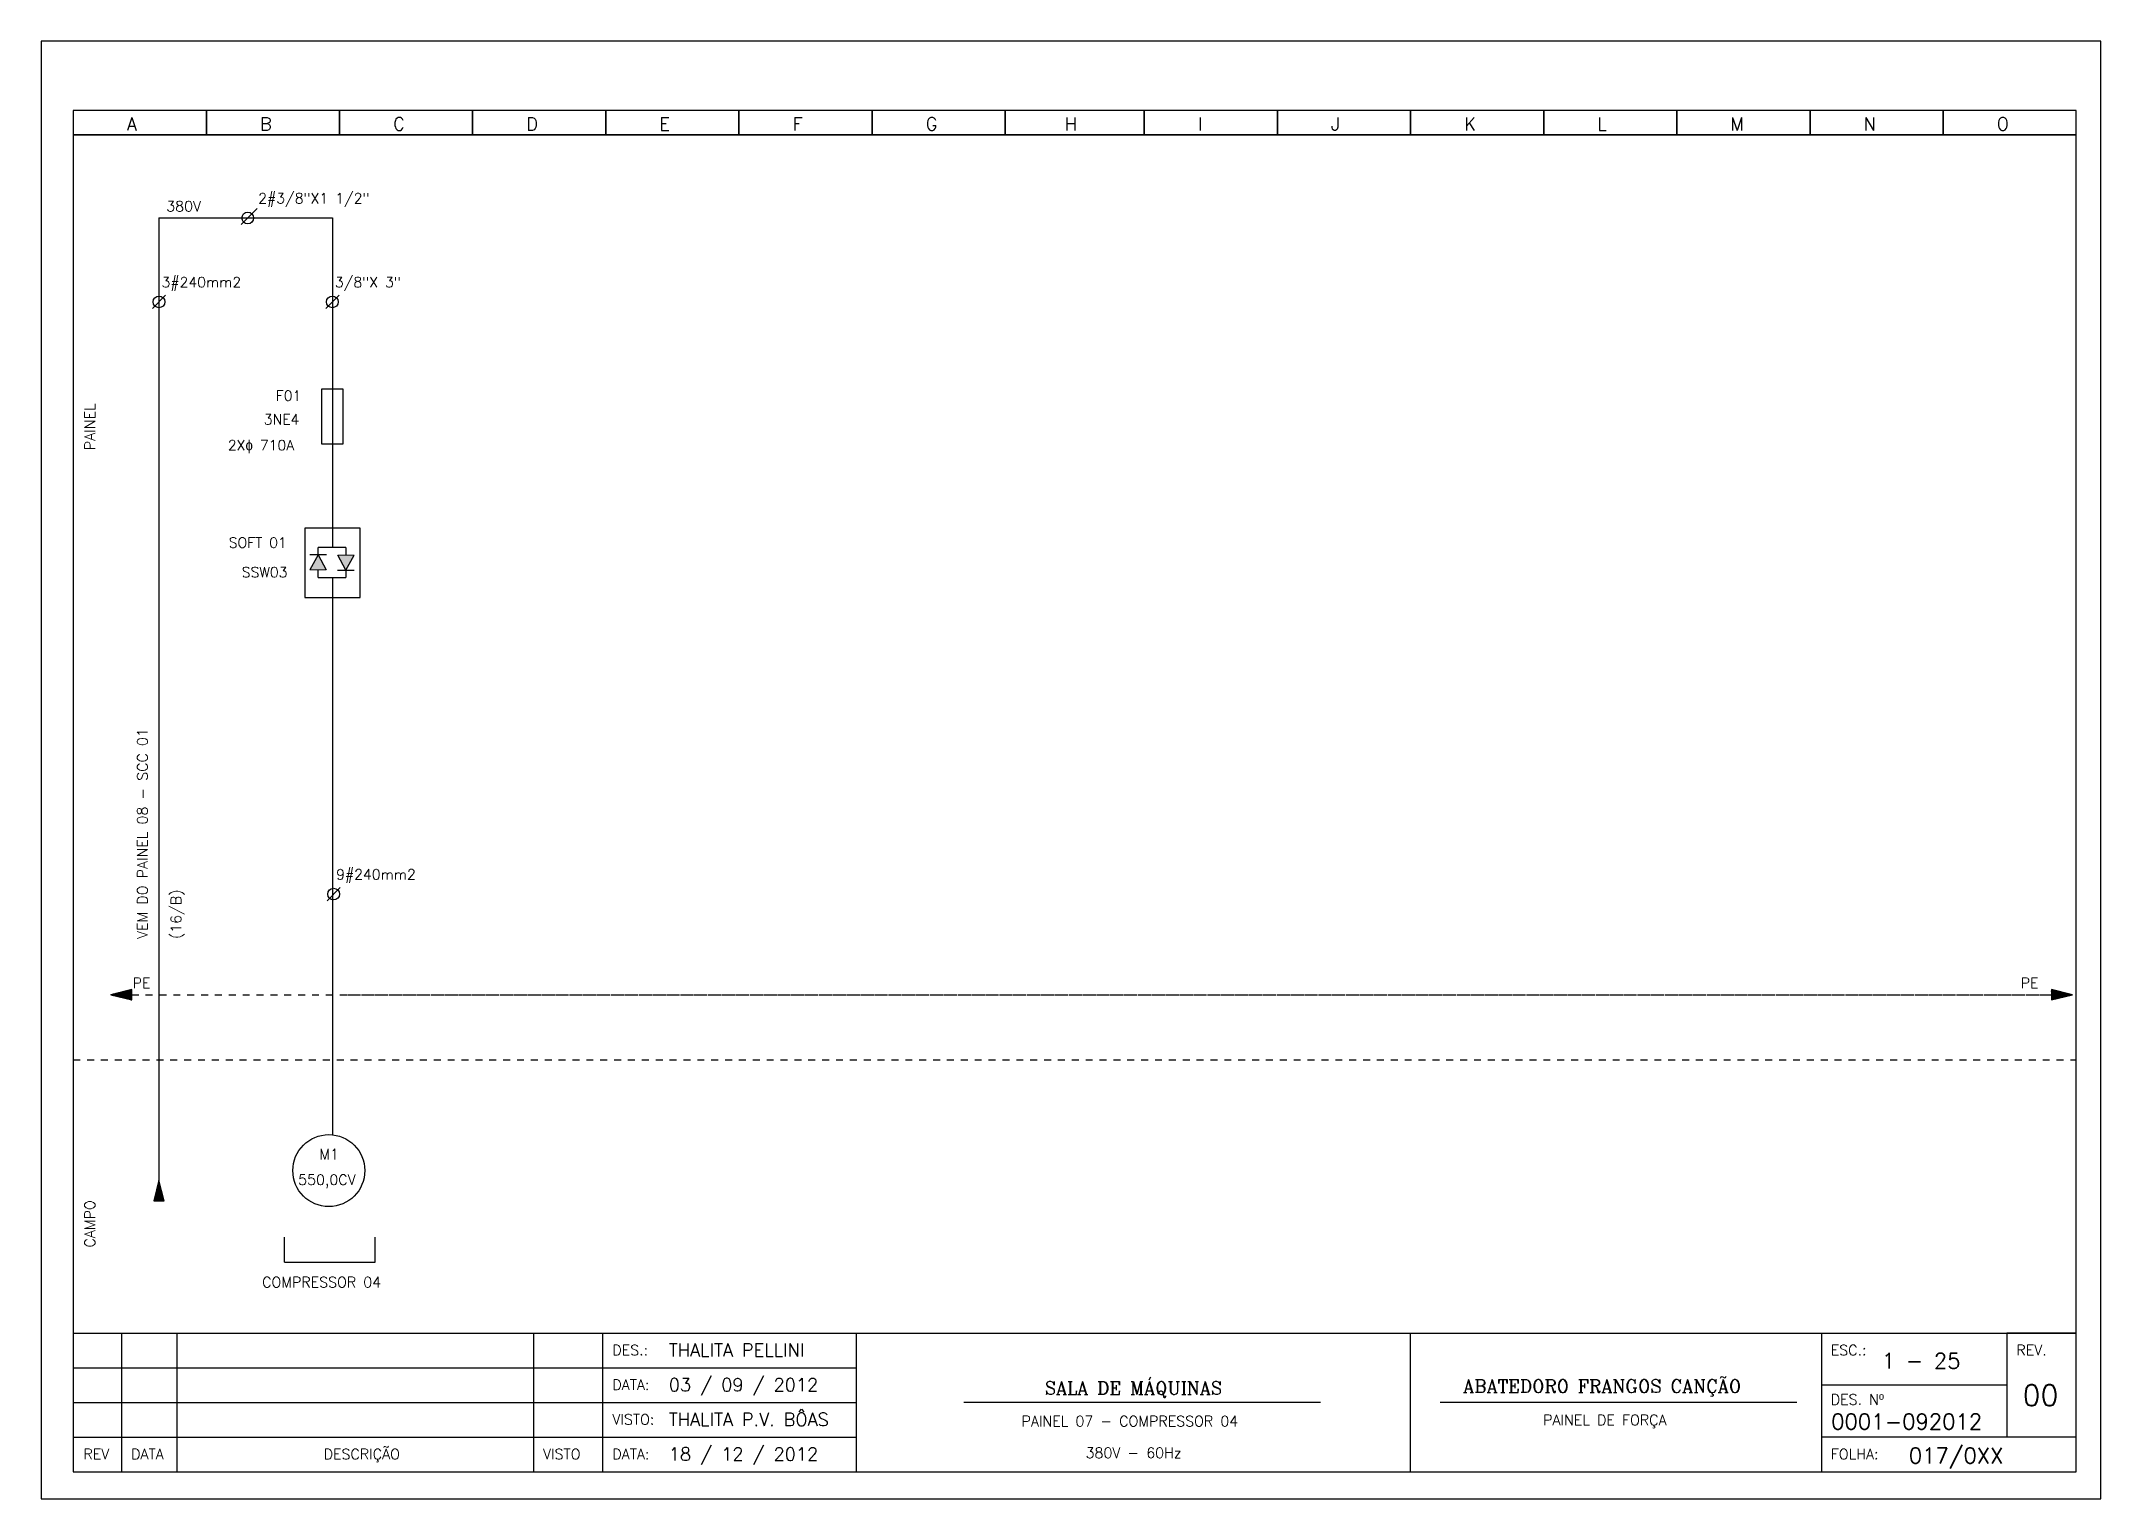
# Model space of a CAD drawing. Header units: millimetres. Extents: x 1974 to 2560, y 1429 to 1567.
# Drawn here: x 2055.23 to 2084.93, y 1491.61 to 1512.63 of the extents above; entities that cross this region are included whole.
import ezdxf

# ---------------------------------------------------------------- set-up
doc = ezdxf.new("R2010")
doc.units = ezdxf.units.MM
for name, pattern in [('DASHDOT2', [0.5, 0.25, -0.125, 0, -0.125]), ('DASHED', [0.75, 0.5, -0.25]), ('HIDDEN2', [0.1875, 0.125, -0.0625])]:
    doc.linetypes.add(name, pattern=pattern)
for name, color, linetype in [('ALIMENTAÇÃO', 6, 'Continuous'), ('CONECTOR_SAK', 2, 'Continuous'), ('EQUIPAMENTOS', 5, 'Continuous'), ('MARGEM', 1, 'Continuous'), ('MOTORES', 5, 'Continuous'), ('PAINEL', 7, 'Continuous'), ('soft', 5, 'Continuous'), ('TERRA', 3, 'DASHED'), ('TEXTO', 4, 'Continuous'), ('TEXTO_2', 5, 'Continuous'), ('TIMBRE', 7, 'Continuous')]:
    doc.layers.add(name, color=color, linetype=linetype)
doc.styles.add('REGUA60', font='romans.shx', dxfattribs={"height": 2})
doc.styles.add('ROMANC', font='romanc.shx', dxfattribs={"height": 0.55})
doc.styles.add('ROMANS', font='romans.shx', dxfattribs={"height": 37})

msp = doc.modelspace()

# ---------------------------------------------------------------- texts
at = {"style": 'ROMANS'}
for s, p in [('ESC.:', (2081.039, 1493.68)), ('REV.', (2083.715, 1493.68)), ('DES. Nº', (2081.039, 1492.967)), ('PAINEL 07 - COMPRESSOR 04', (2069.369, 1492.654)), ('PAINEL DE FORÇA', (2076.89, 1492.671)), ('380V - 60Hz', (2070.293, 1492.198)), ('FOLHA:', (2081.039, 1492.18))]:
    msp.add_text(s, height=0.15, dxfattribs=at).set_placement(p)
at = {"layer": 'TEXTO'}
for s, height, style, p in [('A', 0.188, 'ROMANS', (2056.467, 1511.347)), ('B', 0.188, 'ROMANS', (2058.387, 1511.347)), ('C', 0.188, 'ROMANS', (2060.307, 1511.347)), ('D', 0.188, 'ROMANS', (2062.227, 1511.347)), ('E', 0.188, 'ROMANS', (2064.147, 1511.347)), ('F', 0.188, 'ROMANS', (2066.067, 1511.347)), ('G', 0.188, 'ROMANS', (2067.987, 1511.347)), ('H', 0.188, 'ROMANS', (2069.991, 1511.347)), ('I', 0.188, 'ROMANS', (2071.911, 1511.347)), ('J', 0.188, 'ROMANS', (2073.831, 1511.347)), ('K', 0.188, 'ROMANS', (2075.751, 1511.347)), ('L', 0.188, 'ROMANS', (2077.671, 1511.347)), ('M', 0.188, 'ROMANS', (2079.591, 1511.347)), ('N', 0.188, 'ROMANS', (2081.511, 1511.347)), ('O', 0.188, 'ROMANS', (2083.431, 1511.347)), ('380V', 0.15, 'ROMANS', (2057.036, 1510.178)), ('2#3/8"X1 1/2"', 0.148, 'ROMANS', (2058.362, 1510.294)), ('3#240mm2', 0.148, 'ROMANS', (2056.968, 1509.084)), ('3/8"X 3"', 0.148, 'ROMANS', (2059.468, 1509.084)), ('F01', 0.148, 'ROMANS', (2058.615, 1507.447)), ('3NE4', 0.148, 'ROMANS', (2058.442, 1507.105)), ('2Xɸ 710A', 0.148, 'ROMANS', (2057.924, 1506.733)), ('SOFT 01', 0.148, 'ROMANS', (2057.937, 1505.327)), ('SSW03', 0.148, 'ROMANS', (2058.124, 1504.901)), ('9#240mm2', 0.148, 'ROMANS', (2059.486, 1500.542)), ('PE', 0.15, 'ROMANS', (2056.55, 1498.975)), ('PE', 0.15, 'ROMANS', (2083.777, 1498.975)), ('M1', 0.15, 'REGUA60', (2059.243, 1496.506)), ('550,0CV', 0.15, 'REGUA60', (2058.938, 1496.137)), ('COMPRESSOR 04', 0.15, 'REGUA60', (2058.418, 1494.659)), ('THALITA PELLINI', 0.1875, 'ROMANS', (2064.283, 1493.66)), ('03 / 09 / 2012', 0.1875, 'ROMANS', (2064.283, 1493.16)), ('THALITA P.V. BÔAS', 0.1875, 'ROMANS', (2064.283, 1492.66)), ('18 / 12 / 2012', 0.1875, 'ROMANS', (2064.283, 1492.16))]:
    msp.add_text(s, height=height, dxfattribs=dict(at, style=style)).set_placement(p)
at = {"layer": 'TEXTO', "style": 'REGUA60'}
for s, p in [('PAINEL', (2056.009, 1506.735)), ('VEM DO PAINEL 08 - SCC 01 ', (2056.767, 1499.684)), ('(16/B)', (2057.251, 1499.684)), ('CAMPO', (2056.009, 1495.234))]:
    msp.add_text(s, height=0.15, rotation=90, dxfattribs=at).set_placement(p)
at = {"layer": 'TEXTO', "color": 150, "style": 'ROMANS'}
for s, height, p in [('DES.:', 0.15, (2063.469, 1493.68)), ('1 - 25', 0.225, (2081.773, 1493.487)), ('DATA:', 0.15, (2063.469, 1493.18)), ('00', 0.3, (2083.806, 1492.953)), ('VISTO:', 0.15, (2063.469, 1492.68)), ('0001-092012', 0.225, (2081.044, 1492.611)), ('REV', 0.15, (2055.842, 1492.18)), ('DATA', 0.15, (2056.53, 1492.18)), ('DESCRIÇÃO', 0.15, (2059.306, 1492.18)), ('VISTO', 0.15, (2062.469, 1492.18)), ('DATA:', 0.15, (2063.469, 1492.18)), ('017/0XX', 0.225, (2082.162, 1492.121))]:
    msp.add_text(s, height=height, dxfattribs=at).set_placement(p)
at = {"layer": 'TEXTO_2', "style": 'ROMANC'}
for s, p in [('SALA DE MÁQUINAS', (2069.704, 1493.113)), ('ABATEDORO FRANGOS CANÇÃO', (2075.736, 1493.141))]:
    msp.add_text(s, height=0.1875, dxfattribs=at).set_placement(p)

# ---------------------------------------------------------------- blocks, each defined once
blk = doc.blocks.new('soft')
at = {"layer": 'soft'}
h = blk.add_hatch(color=7, dxfattribs=at)
h.paths.add_polyline_path([(-0.206, -0.385), (-0.323, -0.602), (-0.088, -0.602)])
h.paths.add_polyline_path([(0.194, -0.609), (0.312, -0.391), (0.077, -0.391)])
for p, q in [((0.403, 0), (-0.397, 0)), ((-0.397, 0), (-0.397, -1)), ((0.403, -1), (0.403, 0)), ((-0.206, -0.385), (-0.323, -0.602)), ((-0.206, -0.385), (-0.088, -0.602)), ((0.194, -0.609), (0.077, -0.391)), ((0.194, -0.609), (0.312, -0.391)), ((-0.397, -1), (0.403, -1))]:
    blk.add_line(p, q, dxfattribs=at)
at = {"layer": 'soft', "color": 7}
for p, q in [((0, 0), (0, -0.282)), ((-0.206, -0.385), (-0.206, -0.282)), ((0.194, -0.282), (-0.206, -0.282)), ((0.194, -0.282), (0.194, -0.391)), ((-0.083, -0.385), (-0.323, -0.385)), ((-0.206, -0.711), (-0.206, -0.602)), ((-0.206, -0.711), (0.194, -0.711)), ((0, -0.711), (0, -1)), ((0.072, -0.609), (0.312, -0.609)), ((0.194, -0.609), (0.194, -0.711))]:
    blk.add_line(p, q, dxfattribs=at)
at = {"layer": 'soft', "lineweight": 20}
for p, q in [((0.312, -0.391), (0.077, -0.391)), ((-0.323, -0.602), (-0.088, -0.602))]:
    blk.add_line(p, q, dxfattribs=at)

# ---------------------------------------------------------------- hatches: boundary and pattern name
at = {"layer": 'EQUIPAMENTOS'}
msp.add_hatch(color=256, dxfattribs=at).paths.add_polyline_path([(2057.006, 1495.907), (2056.931, 1496.207), (2056.856, 1495.907)])
msp.add_hatch(color=256, dxfattribs=at).paths.add_polyline_path([(2057.006, 1495.907), (2056.931, 1496.207), (2056.856, 1495.907)])
at = {"layer": 'TERRA'}
h = msp.add_hatch(dxfattribs=at)
h.set_pattern_fill('ANSI31', color=256, scale=0.004, angle=180, style=0)
h.set_pattern_definition([(225, (2113.49248524, 1547.50084864), (0.0003535533906, -0.0003535533906), [])])
h.paths.add_polyline_path([(2056.238, 1498.881), (2056.538, 1498.881), (2056.538, 1498.956)])
h.paths.add_polyline_path([(2056.538, 1498.806), (2056.538, 1498.881), (2056.238, 1498.881)])
h = msp.add_hatch(dxfattribs=at)
h.set_pattern_fill('ANSI31', color=256, scale=0.004, style=0)
h.set_pattern_definition([(45, (2027.26803103, 1450.2612611), (-0.0003535533906, 0.0003535533906), [])])
h.paths.add_polyline_path([(2084.522, 1498.881), (2084.222, 1498.881), (2084.222, 1498.806)])
h.paths.add_polyline_path([(2084.222, 1498.956), (2084.222, 1498.881), (2084.522, 1498.881)])

# ---------------------------------------------------------------- linework, layer by layer
for p, q in [((2058.74, 1495.021), (2058.74, 1495.385)), ((2060.047, 1495.021), (2060.047, 1495.385)), ((2058.74, 1495.021), (2060.047, 1495.021)), ((2084.579, 1493.997), (2083.579, 1493.997))]:
    msp.add_line(p, q)
at = {"layer": 'ALIMENTAÇÃO'}
for p, q in [((2059.431, 1510.084), (2059.431, 1505.611)), ((2059.431, 1504.611), (2059.431, 1496.86))]:
    msp.add_line(p, q, dxfattribs=at)
at = {"layer": 'CONECTOR_SAK'}
for p, q in [((2058.347, 1510.222), (2058.116, 1509.988)), ((2057.027, 1508.971), (2056.836, 1508.778)), ((2059.527, 1508.971), (2059.336, 1508.778)), ((2059.545, 1500.429), (2059.354, 1500.236))]:
    msp.add_line(p, q, dxfattribs=at)
for centre in [(2058.211, 1510.084), (2056.931, 1508.874), (2059.431, 1508.874), (2059.449, 1500.332)]:
    msp.add_circle(centre, 0.0846, dxfattribs=at)
at = {"layer": 'EQUIPAMENTOS'}
msp.add_line((2056.931, 1510.084), (2059.431, 1510.084), dxfattribs=at)
msp.add_lwpolyline([(2059.281, 1507.62), (2059.581, 1507.62), (2059.581, 1506.82), (2059.281, 1506.82)], close=True, dxfattribs=at)
msp.add_lwpolyline([(2057.006, 1495.907), (2056.931, 1496.207), (2056.856, 1495.907), (2057.006, 1495.907)], dxfattribs=at)
at = {"layer": 'MARGEM', "color": 7}
msp.add_lwpolyline([(2055.232, 1491.609), (2084.932, 1491.609), (2084.932, 1512.634), (2055.232, 1512.634)], close=True, dxfattribs=at)
at = {"layer": 'MOTORES'}
msp.add_circle((2059.38, 1496.343), 0.519, dxfattribs=at)
at = {"layer": 'PAINEL', "color": 12, "linetype": 'HIDDEN2', "ltscale": 0.005}
msp.add_line((2055.694, 1497.941), (2084.579, 1497.941), dxfattribs=at)
at = {"layer": 'soft'}
msp.add_line((2056.931, 1510.084), (2056.931, 1496.207), dxfattribs=at)
at = {"layer": 'TERRA', "linetype": 'DASHDOT2', "ltscale": 0.0025}
for p, q in [((2056.538, 1498.881), (2084.222, 1498.881)), ((2056.538, 1498.881), (2084.222, 1498.881)), ((2059.649, 1498.881), (2084.522, 1498.881))]:
    msp.add_line(p, q, dxfattribs=at)
at = {"layer": 'TERRA'}
for points in [[(2056.538, 1498.956), (2056.238, 1498.881), (2056.538, 1498.806), (2056.538, 1498.956)], [(2056.538, 1498.956), (2056.238, 1498.881), (2056.538, 1498.806), (2056.538, 1498.956)], [(2084.222, 1498.806), (2084.522, 1498.881), (2084.222, 1498.956), (2084.222, 1498.806)], [(2084.222, 1498.806), (2084.522, 1498.881), (2084.222, 1498.956), (2084.222, 1498.806)]]:
    msp.add_lwpolyline(points, dxfattribs=at)
at = {"layer": 'TIMBRE', "color": 12}
msp.add_line((2084.579, 1511.634), (2055.694, 1511.634), dxfattribs=at)
at = {"layer": 'TIMBRE'}
for p, q in [((2055.694, 1493.997), (2084.579, 1493.997)), ((2056.394, 1491.997), (2056.394, 1493.997)), ((2057.194, 1491.997), (2057.194, 1493.997)), ((2062.332, 1493.997), (2062.332, 1491.997)), ((2063.332, 1491.997), (2063.332, 1493.997)), ((2066.985, 1493.997), (2066.985, 1491.997)), ((2074.975, 1493.997), (2074.975, 1491.997)), ((2080.903, 1493.997), (2080.903, 1491.997)), ((2083.579, 1493.997), (2083.579, 1492.497)), ((2055.694, 1493.497), (2066.985, 1493.497)), ((2083.579, 1493.247), (2080.903, 1493.247)), ((2055.694, 1492.997), (2066.985, 1492.997)), ((2073.679, 1492.997), (2068.535, 1492.997)), ((2080.55, 1492.997), (2075.407, 1492.997)), ((2055.694, 1492.497), (2066.985, 1492.497)), ((2084.579, 1492.497), (2080.903, 1492.497))]:
    msp.add_line(p, q, dxfattribs=at)
at = {"layer": 'TIMBRE', "color": 12}
for points in [[(2055.694, 1511.284), (2057.614, 1511.284), (2057.614, 1511.634), (2055.694, 1511.634)], [(2057.614, 1511.284), (2059.534, 1511.284), (2059.534, 1511.634), (2057.614, 1511.634)], [(2059.534, 1511.284), (2061.454, 1511.284), (2061.454, 1511.634), (2059.534, 1511.634)], [(2061.454, 1511.284), (2063.374, 1511.284), (2063.374, 1511.634), (2061.454, 1511.634)], [(2063.374, 1511.284), (2065.294, 1511.284), (2065.294, 1511.634), (2063.374, 1511.634)], [(2065.294, 1511.284), (2067.214, 1511.284), (2067.214, 1511.634), (2065.294, 1511.634)], [(2067.214, 1511.284), (2069.134, 1511.284), (2069.134, 1511.634), (2067.214, 1511.634)], [(2069.134, 1511.284), (2071.139, 1511.284), (2071.139, 1511.634), (2069.134, 1511.634)], [(2071.139, 1511.284), (2073.059, 1511.284), (2073.059, 1511.634), (2071.139, 1511.634)], [(2073.059, 1511.284), (2074.979, 1511.284), (2074.979, 1511.634), (2073.059, 1511.634)], [(2074.979, 1511.284), (2076.899, 1511.284), (2076.899, 1511.634), (2074.979, 1511.634)], [(2076.899, 1511.284), (2078.819, 1511.284), (2078.819, 1511.634), (2076.899, 1511.634)], [(2078.819, 1511.284), (2080.739, 1511.284), (2080.739, 1511.634), (2078.819, 1511.634)], [(2080.739, 1511.284), (2082.659, 1511.284), (2082.659, 1511.634), (2080.739, 1511.634)], [(2082.659, 1511.284), (2084.579, 1511.284), (2084.579, 1511.634), (2082.659, 1511.634)], [(2055.694, 1491.997), (2084.579, 1491.997), (2084.579, 1511.284), (2055.694, 1511.284)]]:
    msp.add_lwpolyline(points, close=True, dxfattribs=at)

# ---------------------------------------------------------------- block references
at = {"layer": 'soft'}
msp.add_blockref('soft', (2059.431, 1505.611), dxfattribs=at)

msp.set_redraw_order([(e.dxf.handle, doc.entitydb.next_handle()) for e in msp.query("TEXT MTEXT ATTDEF DIMENSION ARC_DIMENSION")])  # texts and dimensions are drawn at this point

doc.saveas('drawing.dxf')
